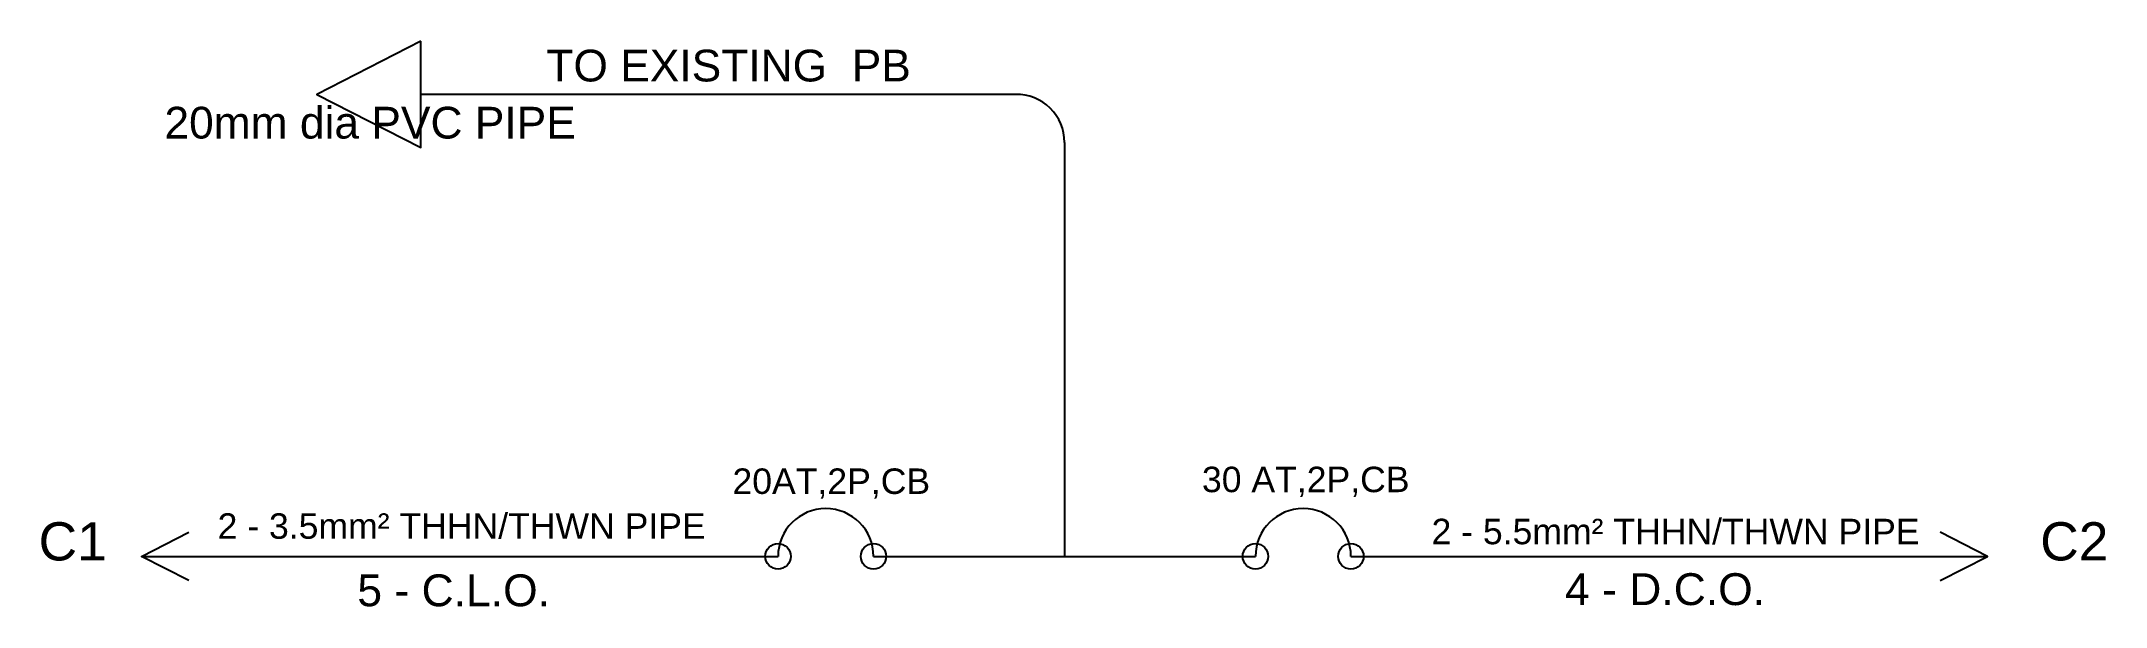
# Model space of a CAD drawing. Header units: inches. Extents: x -1369 to 1198, y -366 to 1398.
# Drawn here: x 42.14 to 58.36, y -125.61 to -121.17 of the extents above; entities that cross this region are included whole.
import ezdxf

# ---------------------------------------------------------------- set-up
doc = ezdxf.new("R2010")
doc.units = ezdxf.units.IN
doc.header["$MEASUREMENT"] = 0
doc.styles.get("Standard").update_dxf_attribs({"font": 'arial.ttf'})

msp = doc.modelspace()

# ---------------------------------------------------------------- texts
at = {"color": 1, "ltscale": 0.025, "char_height": 0.4, "attachment_point": 3}
for s, insert, width in [('\\pxqj;{\\H0.62315x;\\C7;TO EXISTING  PB}', (49.1971, -121.2386), 3.08583), ('\\pxqj;{\\H0.62315x;\\C7;20mm dia PVC PIPE}', (49.1971, -121.6869), 6.08583)]:
    msp.add_mtext(s, dxfattribs=dict(at, insert=insert, width=width))
at = {"color": 7, "attachment_point": 1}
for s, insert, char_height, width in [('20AT,2P,CB', (47.5732, -124.5266), 0.2, 1.974723), ('30 AT,2P,CB', (51.2612, -124.5128), 0.2, 2.290001), ('{\\fArial|b0|i0|c0|p34;\\C7;C1}', (42.1227, -124.9489), 0.3, 0.459375), ('2 - 3.5mm² THHN/THWN PIPE', (43.5291, -124.8787), 0.2, 4.41749), ('2 - 5.5mm² THHN/THWN PIPE', (53.0644, -124.9216), 0.2, 4.41749), ('{\\fArial|b0|i0|c0|p34;\\C7;C2}', (57.8455, -124.9489), 0.3, 0.459375), ('4 - D.C.O.', (54.1129, -125.3493), 0.25, 4.983111), ('5 - C.L.O. ', (44.6266, -125.3584), 0.25, 4.983111)]:
    msp.add_mtext(s, dxfattribs=dict(at, insert=insert, char_height=char_height, width=width))

# ---------------------------------------------------------------- linework, layer by layer
at = {"color": 1}
for p, q in [((49.8138, -121.5901), (45.1245, -121.5901)), ((50.1812, -121.9661), (50.1812, -125.2166)), ((42.9312, -125.2166), (47.9312, -125.2166)), ((48.6812, -125.2166), (51.6812, -125.2166)), ((52.4312, -125.2166), (57.4312, -125.2166))]:
    msp.add_line(p, q, dxfattribs=at)
at = {"color": 7}
for points in [[(45.1245, -121.1727), (44.3083, -121.5901), (45.1245, -122.0075), (45.1245, -121.1727)], [(43.3023, -125.4063), (42.9312, -125.2166), (43.3023, -125.0268)], [(57.0601, -125.4063), (57.4312, -125.2166), (57.0601, -125.0268)]]:
    msp.add_lwpolyline(points, dxfattribs=at)
at = {"color": 8}
for centre in [(47.9312, -125.2166), (48.6812, -125.2166), (51.6812, -125.2166), (52.4312, -125.2166)]:
    msp.add_circle(centre, 0.1, dxfattribs=at)
at = {"color": 1}
for centre, radius, start, end in [((49.8061, -121.9651), 0.3751, 359.84329, 91.17863), ((48.3062, -125.2166), 0.375, 0, 180), ((52.0562, -125.2166), 0.375, 0, 180)]:
    msp.add_arc(centre, radius, start, end, dxfattribs=at)

msp.set_redraw_order([(e.dxf.handle, doc.entitydb.next_handle()) for e in msp.query("TEXT MTEXT ATTDEF DIMENSION ARC_DIMENSION")])  # texts and dimensions are drawn at this point

doc.saveas('drawing.dxf')
